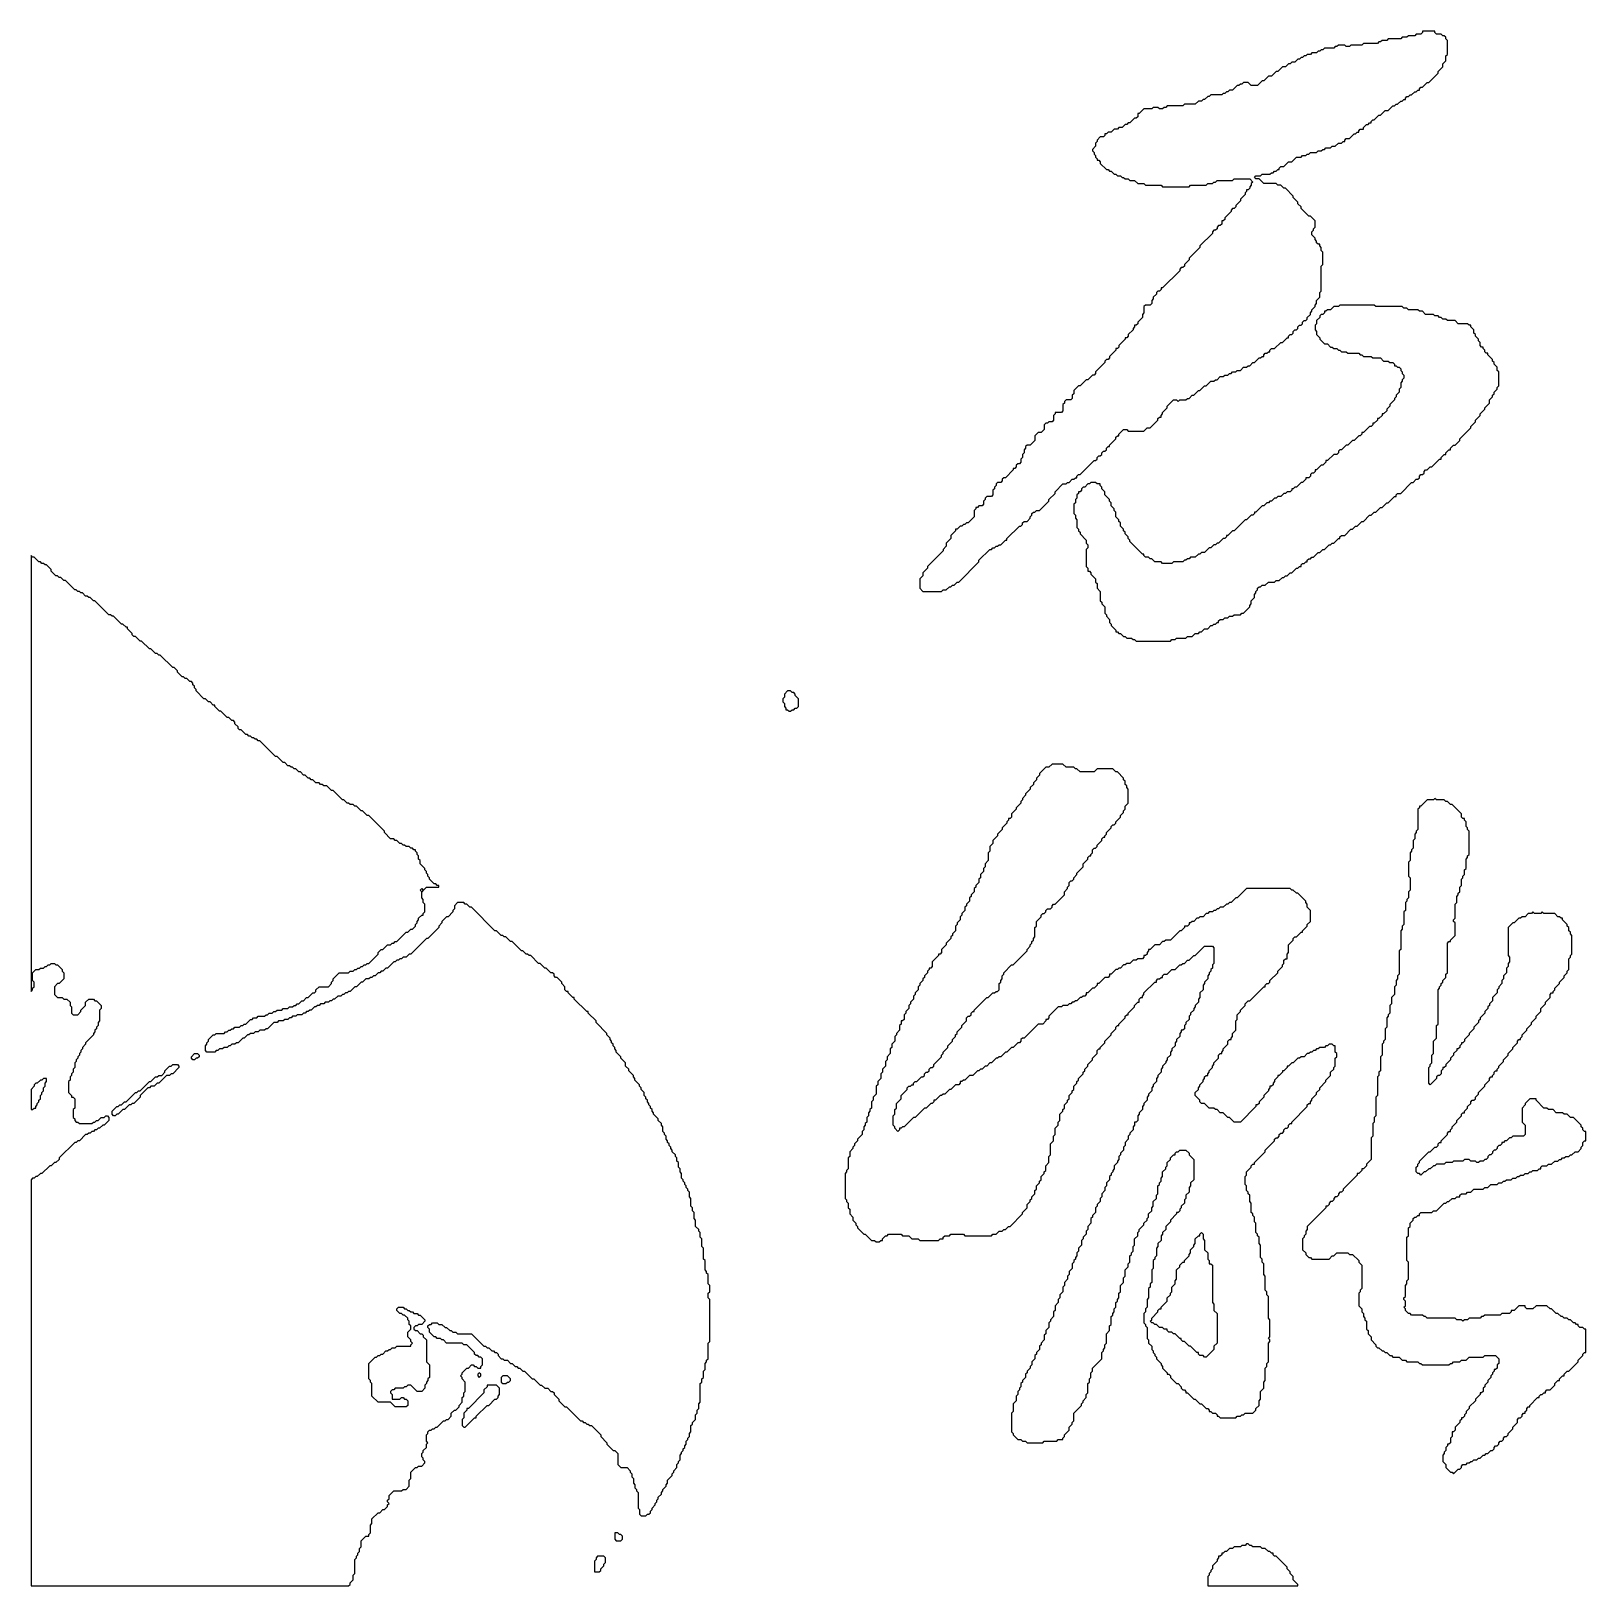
# Model space of a CAD drawing. Header units: millimetres. Extents: x 0 to 500, y 0 to 500.
import ezdxf

# ---------------------------------------------------------------- set-up
doc = ezdxf.new("R2010")
doc.units = ezdxf.units.MM

msp = doc.modelspace()

# ---------------------------------------------------------------- linework, layer by layer
for points in [[(447, 500), (447, 499.5), (446.5, 499), (445, 499), (444.5, 498.5), (442.5, 498.5), (442, 498), (440.5, 498), (440, 497.5), (436, 497.5), (435.5, 497), (434, 497), (433.5, 496.5), (433, 496.5), (432.5, 496), (428, 496), (427.5, 495.5), (424, 495.5), (423.5, 495), (422.5, 495), (422, 495.5), (420, 495.5), (419.5, 495), (419, 495), (418.5, 494.5), (415.5, 494.5), (415, 494), (414.5, 494), (414, 493.5), (413.5, 493.5), (413, 493), (411.5, 493), (411, 492.5), (410, 492.5), (409.5, 492), (409, 492), (408.5, 491.5), (408, 491.5), (407.5, 491), (407, 491), (406, 490), (405, 490), (404.5, 489.5), (404, 489.5), (403, 488.5), (402, 488.5), (400.5, 487), (400, 487), (398.5, 485.5), (397.5, 485.5), (396, 484), (395.5, 484), (394, 482.5), (392, 482.5), (391, 483.5), (389.5, 483.5), (389, 483), (388.5, 483), (388, 482.5), (387.5, 482.5), (386, 481), (385, 481), (384.5, 480.5), (384, 480.5), (383.5, 480), (383, 480), (382.5, 479.5), (379, 479.5), (378.5, 479), (378, 479), (377, 478), (376.5, 478), (376, 477.5), (375, 477.5), (374, 476.5), (370.5, 476.5), (370, 476), (365, 476), (364.5, 475.5), (364, 475.5), (363.5, 475), (362.5, 475), (362, 475.5), (360.5, 475.5), (360, 475), (357.5, 475), (356, 473.5), (355.5, 473.5), (355.5, 472.5), (355, 472), (354.5, 472), (353, 470.5), (352.5, 470.5), (352, 470), (351.5, 470), (350.5, 469), (349.5, 469), (349, 468.5), (348, 468.5), (347, 467.5), (346, 467.5), (345.5, 467), (345, 467), (345, 466.5), (344.5, 466), (343.5, 466), (342.5, 465), (342.5, 464.5), (342, 464), (342, 463), (341, 462), (341, 461.5), (341.5, 461), (341.5, 460.5), (342, 460), (342, 459.5), (342.5, 459), (342.5, 458.5), (343, 458.5), (343.5, 458), (343.5, 457.5), (345.5, 455.5), (346, 455.5), (346.5, 455), (347, 455), (348, 454), (348.5, 454), (349, 453.5), (350, 453.5), (350.5, 453), (351, 453), (351.5, 452.5), (352.5, 452.5), (353, 452), (354.5, 452), (355.5, 451), (357.5, 451), (358, 450.5), (363, 450.5), (363.5, 450), (372, 450), (372.5, 450.5), (377.5, 450.5), (378, 451), (379.5, 451), (380, 451.5), (380.5, 451.5), (381, 452), (386, 452), (386.5, 452.5), (391.5, 452.5), (392.5, 451.5), (392, 451), (392, 450.5), (391.5, 450), (391.5, 449.5), (391, 449), (390.5, 449), (390.5, 448.5), (390, 448), (390, 447.5), (388.5, 446), (388.5, 445.5), (387, 444), (387, 443.5), (386.5, 443), (386, 443), (385.5, 442.5), (385.5, 442), (383.5, 440), (383.5, 439.5), (383, 439), (382.5, 439), (382.5, 438), (382, 437.5), (381.5, 437.5), (381, 437), (381, 436.5), (380.5, 436), (380, 436), (379.5, 435.5), (379.5, 435), (375.5, 431), (375.5, 430.5), (372, 427), (372, 426.5), (370.5, 425), (370.5, 424.5), (370, 424), (369.5, 424), (369, 423.5), (369, 423), (363.5, 417.5), (363, 417.5), (363, 417), (362.5, 416.5), (362, 416.5), (361.5, 416), (361.5, 415.5), (360.5, 414.5), (360.5, 414), (360, 413.5), (360, 412.5), (359.5, 412), (358, 412), (357.5, 411.5), (357.5, 409.5), (357, 409), (357, 408), (355.5, 406.5), (355.5, 406), (355, 405.5), (354.5, 405.5), (354.5, 405), (354, 404.5), (354, 404), (352.5, 402.5), (352.5, 402), (352, 401.5), (351.5, 401.5), (351.5, 401), (349.5, 399), (349.5, 398.5), (349, 398), (348.5, 398), (348.5, 397.5), (346.5, 395.5), (346.5, 395), (346, 394.5), (345.5, 394.5), (345, 394), (345, 393.5), (342, 390.5), (342, 390), (341.5, 389.5), (341, 389.5), (339.5, 388), (339, 388), (337, 386), (336.5, 386), (335, 384.5), (335, 383.5), (334.5, 383), (334.5, 382), (334, 381.5), (332.5, 381.5), (332, 381), (332, 380.5), (331.5, 380), (331.5, 378), (331, 377.5), (329, 377.5), (329, 377), (328.5, 376.5), (328.5, 375), (328, 374.5), (327, 374.5), (326.5, 374), (326, 374), (325.5, 373.5), (325.5, 372), (324.5, 371), (323.5, 371), (322.5, 370), (322.5, 368.5), (321, 367), (320, 367), (319.5, 366.5), (319.5, 366), (319, 365.5), (319, 364.5), (318.5, 364), (318.5, 363), (318, 362.5), (318, 361.5), (317.5, 361), (317, 361), (316.5, 360.5), (316.5, 360), (316, 359.5), (315.5, 359.5), (315.5, 359), (313, 356.5), (312.5, 356.5), (312, 356), (312, 355.5), (311.5, 355), (310.5, 355), (310, 354.5), (310, 354), (309.5, 353.5), (309.5, 353), (309, 352.5), (309, 351), (308.5, 350.5), (307, 350.5), (306.5, 350), (306.5, 349.5), (306, 349), (306, 348), (305.5, 347.5), (304.5, 347.5), (304, 347), (303.5, 347), (303.5, 346.5), (303, 346), (303, 344), (301, 342), (300.5, 342), (300, 341.5), (299.5, 341.5), (299, 341), (298.5, 341), (297.5, 340), (297, 340), (297, 339.5), (295.5, 338), (295.5, 337), (294, 335.5), (294, 334.5), (293, 333.5), (293, 333), (288, 328), (288, 327.5), (286.5, 326), (286.5, 325), (285.5, 324), (285.5, 321), (286.5, 320), (292.5, 320), (293, 320.5), (294, 320.5), (295, 321.5), (295.5, 321.5), (296, 322), (296.5, 322), (297.5, 323), (298, 323), (304.5, 329.5), (304.5, 330), (308, 333.5), (308.5, 333.5), (309, 334), (309.5, 334), (310, 334.5), (310.5, 334.5), (311, 335), (311.5, 335), (313, 336.5), (313.5, 336.5), (313.5, 337), (317.5, 341), (318, 341), (318.5, 341.5), (318.5, 342), (319, 342.5), (320, 342.5), (321, 343.5), (321, 344), (321.5, 344.5), (321.5, 345), (322, 345.5), (322.5, 345.5), (323, 346), (324, 346), (327, 349), (327, 349.5), (329, 351.5), (329, 352), (331.5, 354.5), (332.5, 354.5), (333, 355), (333.5, 355), (334.5, 356), (335, 356), (335.5, 356.5), (336, 356.5), (336, 357), (336.5, 357.5), (337, 357.5), (341.5, 362), (342, 362), (342.5, 362.5), (342.5, 363), (343, 363.5), (343.5, 363.5), (344, 364), (344, 364.5), (344.5, 365), (345, 365), (345.5, 365.5), (345.5, 366), (346, 366.5), (346.5, 366.5), (346.5, 367), (348.5, 369), (348.5, 369.5), (349, 370), (349.5, 370), (349.5, 370.5), (351, 372), (352, 372), (352.5, 371.5), (357.5, 371.5), (358.5, 372.5), (359.5, 372.5), (362, 375), (362, 375.5), (362.5, 376), (363, 376), (363, 376.5), (363.5, 377), (363.5, 377.5), (365, 379), (365, 379.5), (367, 381.5), (368, 381.5), (368.5, 381), (369, 381.5), (371, 381.5), (371.5, 382), (372, 382), (373, 383), (373.5, 383), (375, 384.5), (375.5, 384.5), (377, 386), (377.5, 386), (379, 387.5), (380, 387.5), (380.5, 388), (381, 388), (382, 389), (383, 389), (383.5, 389.5), (384.5, 389.5), (385, 390), (385.5, 390), (386, 390.5), (387, 390.5), (387.5, 391), (388.5, 391), (389.5, 392), (390.5, 392), (391, 392.5), (391.5, 392.5), (392.5, 393.5), (393, 393.5), (394.5, 395), (395, 395), (395.5, 395.5), (396, 395.5), (396, 396), (396.5, 396.5), (397, 396.5), (397.5, 397), (398, 397), (398, 397.5), (398.5, 398), (399.5, 398), (401.5, 400), (402, 400), (403.5, 401.5), (404, 401.5), (404, 402), (404.5, 402.5), (405, 402.5), (405.5, 403), (405.5, 403.5), (406, 404), (406.5, 404), (407, 404.5), (407, 405), (407.5, 405.5), (408, 405.5), (408.5, 406), (408.5, 406.5), (409, 407), (409.5, 407), (410, 407.5), (410, 408), (411, 409), (411, 409.5), (411.5, 410), (411.5, 410.5), (412.5, 411.5), (412.5, 412), (413, 412.5), (413, 413.5), (414, 414.5), (414, 416), (414.5, 416.5), (414.5, 424.5), (415, 425), (415, 429), (414.5, 429.5), (414.5, 430.5), (414, 431), (414, 431.5), (413.5, 431.5), (413, 432), (413, 432.5), (412.5, 433), (412.5, 433.5), (411.5, 434.5), (411.5, 435.5), (412, 436), (412, 436.5), (412.5, 437), (412.5, 439), (411, 440.5), (410.5, 440.5), (408, 443), (408, 443.5), (407, 444.5), (407, 445), (405.5, 446.5), (405.5, 447), (403, 449.5), (402.5, 449.5), (401.5, 450.5), (400.5, 450.5), (400, 451), (396, 451), (394.5, 452.5), (393.5, 452.5), (393, 453), (393.5, 453.5), (395, 453.5), (395.5, 454), (398, 454), (398.5, 454.5), (399, 454.5), (399.5, 455), (400, 455), (400.5, 455.5), (401, 455.5), (401, 456), (401.5, 456.5), (402.5, 456.5), (404, 458), (405, 458), (406.5, 459.5), (408, 459.5), (408.5, 460), (409.5, 460), (410, 460.5), (410.5, 460.5), (411, 461), (413, 461), (413.5, 461.5), (414.5, 461.5), (415, 462), (415.5, 462), (416, 462.5), (417.5, 462.5), (418, 463), (419, 463), (420, 464), (421, 464), (421.5, 464.5), (422, 464.5), (422, 465), (422.5, 465.5), (423.5, 465.5), (425, 467), (425.5, 467), (426, 467.5), (426.5, 467.5), (426.5, 468), (427, 468.5), (428, 468.5), (428, 469), (429, 470), (429.5, 470), (430, 470.5), (430.5, 470.5), (430.5, 471), (431, 471.5), (431.5, 471.5), (433, 473), (433.5, 473), (435, 474.5), (436, 474.5), (437.5, 476), (438, 476), (438.5, 476.5), (439, 476.5), (440, 477.5), (440.5, 477.5), (441, 478), (441.5, 478), (441.5, 478.5), (442, 479), (442.5, 479), (443, 479.5), (443.5, 479.5), (444.5, 480.5), (445, 480.5), (445.5, 481), (446, 481), (446, 481.5), (446.5, 482), (447, 482), (448.5, 483.5), (449, 483.5), (452, 486.5), (452, 487), (453.5, 488.5), (453.5, 489.5), (454.5, 490.5), (454.5, 492), (455, 492.5), (455, 497), (454.5, 497.5), (454.5, 498), (454, 498.5), (453.5, 498.5), (453, 499), (451.5, 499), (451, 499.5), (451, 500)], [(420.5, 412), (420, 411.5), (418.5, 411.5), (417.5, 410.5), (416.5, 410.5), (416, 410), (415.5, 410), (415.5, 409.5), (415, 409), (414.5, 409), (414, 408.5), (414, 408), (413, 407), (413, 406), (412.5, 405.5), (412.5, 404), (413, 403.5), (413, 402.5), (414, 401.5), (414, 401), (415.5, 399.5), (416.5, 399.5), (417.5, 398.5), (418, 398.5), (418.5, 398), (419.5, 398), (420, 397.5), (420.5, 397.5), (421, 397), (422.5, 397), (423, 396.5), (426.5, 396.5), (427, 396), (427.5, 396), (428, 395.5), (430.5, 395.5), (431, 395), (433.5, 395), (434.5, 394), (436, 394), (436.5, 393.5), (437.5, 393.5), (438, 393), (438, 392.5), (438.5, 392.5), (439, 392), (439.5, 392), (440, 391.5), (440, 391), (440.5, 390.5), (440.5, 390), (441, 389.5), (441, 388.5), (440.5, 388), (440.5, 387.5), (440, 387), (440, 385.5), (439.5, 385), (439.5, 384), (438.5, 383), (438.5, 382.5), (438, 382), (438, 381.5), (436.5, 380), (436.5, 379.5), (435.5, 378.5), (435.5, 378), (434.5, 377), (434, 377), (434, 376.5), (433, 375.5), (432.5, 375.5), (432.5, 375), (431.5, 374), (431, 374), (431, 373.5), (430.5, 373), (430, 373), (428, 371), (427.5, 371), (427.5, 370.5), (427, 370), (426.5, 370), (425, 368.5), (424.5, 368.5), (423, 367), (422.5, 367), (421, 365.5), (420.5, 365.5), (420, 365), (420, 364.5), (419.5, 364), (418.5, 364), (416.5, 362), (416, 362), (416, 361.5), (415, 360.5), (414.5, 360.5), (413, 359), (412.5, 359), (412.5, 358.5), (412, 358), (411.5, 358), (411, 357.5), (411, 357), (410.5, 356.5), (409.5, 356.5), (409.5, 356), (408.5, 355), (408, 355), (406.5, 353.5), (406, 353.5), (405.5, 353), (405, 353), (405, 352.5), (404.5, 352), (403.5, 352), (403, 351.5), (402.5, 351.5), (401.5, 350.5), (400.5, 350.5), (400, 350), (399.5, 350), (398.5, 349), (398, 349), (397.5, 348.5), (397, 348.5), (396, 347.5), (395.5, 347.5), (393.5, 345.5), (393, 345.5), (393, 345), (392.5, 344.5), (392, 344.5), (390.5, 343), (390, 343), (386.5, 339.5), (386, 339.5), (384.5, 338), (384, 338), (384, 337.5), (383.5, 337), (383, 337), (381.5, 335.5), (381, 335.5), (380.5, 335), (380, 335), (379, 334), (378.5, 334), (377, 332.5), (376, 332.5), (375.5, 332), (375, 332), (374, 331), (372.5, 331), (372, 330.5), (371.5, 330.5), (371, 330), (370.5, 330), (370, 329.5), (367, 329.5), (366.5, 329), (363.5, 329), (363, 329.5), (361, 329.5), (360, 330.5), (359.5, 330.5), (359, 331), (358, 331), (357.5, 331.5), (357.5, 332), (357, 332), (353, 336), (353, 336.5), (352.5, 337), (352.5, 337.5), (351.5, 338.5), (351.5, 339), (351, 339.5), (351, 340), (350, 341), (350, 342), (349.5, 342.5), (349.5, 343), (348.5, 344), (348.5, 345.5), (348, 346), (348, 346.5), (347, 347.5), (347, 348.5), (346.5, 349), (346.5, 349.5), (345, 351), (345, 352), (344, 353), (344, 353.5), (343.5, 354), (343.5, 354.5), (342.5, 354.5), (342, 355), (340.5, 355), (340, 354.5), (339.5, 354.5), (338.5, 353.5), (338, 353.5), (337.5, 353), (337.5, 352.5), (337, 352), (336.5, 352), (336.5, 351.5), (336, 351), (336, 350), (335.5, 349.5), (335.5, 348.5), (335, 348), (335, 345), (335.5, 344.5), (335.5, 343.5), (336, 343), (336, 340.5), (336.5, 340), (336.5, 339.5), (337, 339), (337, 338.5), (339, 336.5), (339, 335.5), (339.5, 335), (339.5, 334), (339, 333.5), (339, 328), (339.5, 327.5), (339.5, 326.5), (340, 326.5), (340.5, 326), (340.5, 325.5), (342, 324), (342, 323), (342.5, 322.5), (342.5, 321), (343.5, 320), (343.5, 317), (344, 316.5), (344, 316), (345, 315), (345, 313), (345.5, 312.5), (345.5, 312), (346.5, 311), (346.5, 310), (347, 309.5), (347, 309), (348.5, 307.5), (348.5, 307), (349, 307), (349.5, 306.5), (350, 306.5), (351, 305.5), (351.5, 305.5), (352, 305), (353.5, 305), (354, 304.5), (354.5, 304.5), (355, 304), (366, 304), (366.5, 304.5), (367.5, 304.5), (368, 305), (371, 305), (371.5, 305.5), (373, 305.5), (374, 306.5), (375, 306.5), (375.5, 307), (376, 307), (377, 308), (378, 308), (379, 309), (379.5, 309), (380, 309.5), (380.5, 309.5), (381, 310), (381.5, 310), (381.5, 310.5), (382, 311), (383, 311), (383.5, 311.5), (384.5, 311.5), (385, 312), (386, 312), (386.5, 312.5), (388.5, 312.5), (389, 313), (389.5, 313), (391.5, 315), (391.5, 315.5), (392, 316), (392, 317), (393, 318), (393, 319), (393.5, 319.5), (393.5, 320), (394, 320.5), (394, 321), (394.5, 321.5), (395, 321.5), (395.5, 322), (396.5, 322), (397.5, 323), (399.5, 323), (400, 323.5), (401, 323.5), (402, 324.5), (402.5, 324.5), (403, 325), (403.5, 325), (404.5, 326), (405, 326), (406.5, 327.5), (407, 327.5), (407.5, 328), (408, 328), (408, 328.5), (408.5, 329), (409, 329), (409.5, 329.5), (410, 329.5), (410, 330), (410.5, 330.5), (411, 330.5), (411.5, 331), (412, 331), (413.5, 332.5), (414, 332.5), (415, 333.5), (415.5, 333.5), (417, 335), (417.5, 335), (418, 335.5), (418.5, 335.5), (420, 337), (420.5, 337), (420.5, 337.5), (421, 338), (422, 338), (424, 340), (424.5, 340), (425.5, 341), (426, 341), (427.5, 342.5), (428, 342.5), (430, 344.5), (430.5, 344.5), (431.5, 345.5), (432, 345.5), (433.5, 347), (434, 347), (435.5, 348.5), (436, 348.5), (438, 350.5), (438.5, 350.5), (438.5, 351), (439, 351.5), (440, 351.5), (443.5, 355), (444, 355), (445, 356), (445.5, 356), (446, 356.5), (446, 357), (446.5, 357.5), (447, 357.5), (447.5, 358), (447.5, 358.5), (448, 359), (448.5, 359), (449.5, 360), (450, 360), (452.5, 362.5), (453, 362.5), (453, 363), (454, 364), (454.5, 364), (454.5, 364.5), (455.5, 365.5), (456, 365.5), (456, 366), (457, 367), (457.5, 367), (459, 368.5), (459, 369), (462.5, 372.5), (462.5, 373), (464, 374.5), (464, 375), (465.5, 376.5), (465.5, 377), (467, 378.5), (467, 379), (468.5, 380.5), (468.5, 381.5), (469.5, 382.5), (469.5, 383), (470, 383.5), (470, 384), (471, 385), (471, 385.5), (471.5, 386), (471.5, 390.5), (471, 391), (471, 392), (470, 393), (470, 393.5), (469.5, 394), (469.5, 394.5), (468, 396), (468, 396.5), (467.5, 396.5), (467, 397), (467, 397.5), (466.5, 398), (466.5, 398.5), (466, 398.5), (465.5, 399), (465.5, 400), (465, 400.5), (465, 401), (464, 402), (464, 402.5), (463.5, 403), (463.5, 404), (462.5, 405), (462.5, 405.5), (462, 405.5), (461.5, 406), (458.5, 406), (457.5, 407), (455, 407), (454.5, 407.5), (453.5, 407.5), (453, 408), (452.5, 408), (452, 408.5), (451, 408.5), (450.5, 409), (448, 409), (447, 410), (446, 410), (445.5, 410.5), (442.5, 410.5), (442, 411), (441, 411), (440.5, 411.5), (432, 411.5), (431.5, 412)], [(0, 331.5), (0, 191.5), (0.5, 192), (0.5, 192.5), (1, 193), (1, 194.5), (0.5, 195), (0.5, 197.5), (1.5, 198.5), (2.5, 198.5), (3, 199), (4, 199), (4.5, 199.5), (5, 199.5), (5.5, 200), (6, 200), (6.5, 200.5), (7.5, 200.5), (8, 200), (8.5, 200), (10, 198.5), (10, 198), (10.5, 197.5), (10.5, 195.5), (9, 194), (8.5, 194), (7.5, 193), (7.5, 190.5), (8.5, 189.5), (10, 189.5), (10.5, 189), (11.5, 189), (12.5, 188), (12.5, 187), (13, 186.5), (13, 184.5), (13.5, 184), (15, 184), (16, 185), (16, 185.5), (17.5, 187), (17.5, 188), (18.5, 189), (20, 189), (20.5, 188.5), (21, 188.5), (22.5, 187), (22.5, 186), (22, 185.5), (22, 182), (21.5, 181.5), (21.5, 180.5), (21, 180), (21, 179.5), (20.5, 179), (20.5, 178.5), (20, 178), (20, 177.5), (17.5, 175), (17.5, 174.5), (16.5, 173.5), (16.5, 173), (16, 172.5), (16, 172), (15.5, 171.5), (15.5, 171), (15, 170.5), (15, 170), (14.5, 169.5), (14.5, 169), (14, 168.5), (14, 167), (13.5, 166.5), (13.5, 165.5), (13, 165), (13, 164.5), (12.5, 164), (12.5, 163), (12, 162.5), (12, 159), (13, 158), (13, 157.5), (13.5, 157.5), (14, 157), (14, 154), (13.5, 153.5), (13.5, 151), (14, 150.5), (14, 150), (14.5, 149.5), (15, 149.5), (15.5, 149), (19.5, 149), (20, 149.5), (20.5, 149.5), (21, 150), (21.5, 150), (22.5, 151), (23.5, 151), (24, 151.5), (24.5, 151.5), (25, 151), (25, 150), (23.5, 148.5), (23, 148.5), (22, 147.5), (21.5, 147.5), (21, 147), (20.5, 147), (20, 146.5), (19.5, 146.5), (19, 146), (18.5, 146), (18, 145.5), (17.5, 145.5), (15.5, 143.5), (15, 143.5), (14.5, 143), (14, 143), (9, 138), (9, 137.5), (8, 136.5), (7.5, 136.5), (6.5, 135.5), (6, 135.5), (3.5, 133), (3, 133), (2, 132), (1.5, 132), (1, 131.5), (0.5, 131.5), (0, 131), (0, 0.5), (102, 0.5), (102.5, 1), (102.5, 1.5), (103.5, 2.5), (103.5, 4), (104, 4.5), (104, 9), (104.5, 9.5), (104.5, 10), (105, 10.5), (105, 11), (105.5, 11.5), (105.5, 12.5), (106, 13), (106, 15), (107.5, 16.5), (108.5, 16.5), (108.5, 17), (109, 17.5), (109, 20), (109.5, 20.5), (109.5, 22), (111.5, 24), (112, 24), (113, 25), (113.5, 25), (114.5, 26), (114.5, 26.5), (115, 27), (114.5, 27.5), (114.5, 28), (115, 28.5), (115, 29.5), (116.5, 31), (119, 31), (119.5, 31.5), (120.5, 31.5), (121.5, 32.5), (121.5, 34.5), (122, 35), (122, 37), (123.5, 38.5), (124, 38.5), (124.5, 39), (125.5, 39), (126.5, 40), (126.5, 40.5), (126, 41), (126, 41.5), (125.5, 42), (125.5, 43), (126, 43.5), (126, 44), (127, 45), (127, 46), (127.5, 46.5), (127, 47), (127, 49), (127.5, 49.5), (127.5, 50), (128, 50.5), (128.5, 50.5), (129, 51), (129.5, 51), (130, 51.5), (130.5, 51.5), (132.5, 53.5), (133, 53.5), (133.5, 54), (134, 54), (135, 55), (135, 56), (136, 57), (136.5, 57), (137.5, 58), (137.5, 58.5), (138.5, 59.5), (138.5, 61), (139, 61.5), (139, 62.5), (139.5, 63), (139.5, 66), (138.5, 67), (138.5, 67.5), (138, 68), (138.5, 68.5), (138.5, 69), (140, 70.5), (140.5, 70.5), (141.5, 71.5), (142, 71.5), (142.5, 71), (143, 71), (143.5, 70.5), (144.5, 70.5), (144.5, 71), (145, 71.5), (145, 73.5), (144.5, 74), (144, 74), (143.5, 74.5), (143, 74.5), (142.5, 75), (142.5, 75.5), (140, 78), (139, 78), (138.5, 78.5), (133.5, 78.5), (132.5, 79.5), (132, 79.5), (131.5, 80), (130.5, 80), (130, 80.5), (129.5, 80.5), (128, 82), (128, 83), (127.5, 83.5), (127.5, 84), (128, 84.5), (128.5, 84.5), (129, 85), (130.5, 85), (131, 84.5), (132, 84.5), (133, 83.5), (133.5, 83.5), (134.5, 82.5), (135, 82.5), (135.5, 82), (136.5, 82), (137, 81.5), (141.5, 81.5), (145.5, 77.5), (146, 77.5), (146.5, 77), (147, 77), (148, 76), (148.5, 76), (149, 75.5), (149.5, 75.5), (150, 75), (150, 74.5), (151, 73.5), (151.5, 73.5), (152, 73), (153, 73), (154, 72), (154.5, 72), (155.5, 71), (156, 71), (156.5, 70.5), (157, 70.5), (158, 69.5), (158.5, 69.5), (161, 67), (161.5, 67), (163.5, 65), (164, 65), (165, 64), (166, 64), (167, 63), (167.5, 63), (168, 62.5), (168, 62), (169.5, 60.5), (169.5, 60), (171.5, 58), (172, 58), (176.5, 53.5), (177, 53.5), (177.5, 53), (178, 53), (178.5, 52.5), (179, 52.5), (179.5, 52), (180, 52), (183, 49), (183, 48.5), (185, 46.5), (185, 46), (187, 44), (187.5, 44), (188.5, 43), (188.5, 39.5), (189.5, 38.5), (191.5, 38.5), (192.5, 37.5), (192.5, 37), (193, 36.5), (193, 35.5), (193.5, 35), (193.5, 33.5), (194, 33), (194, 32), (194.5, 31.5), (194.5, 31), (195, 30.5), (195, 25.5), (195.5, 25), (195.5, 23.5), (196, 23), (197.5, 23), (198, 23.5), (198.5, 23.5), (199, 24), (199, 24.5), (199.5, 25), (199.5, 25.5), (200.5, 26.5), (200.5, 27), (201, 27.5), (201, 28), (201.5, 28.5), (201.5, 29), (202.5, 30), (202.5, 30.5), (203, 31), (203, 31.5), (204, 32.5), (204, 33), (204.5, 33.5), (204.5, 34.5), (206, 36), (206, 36.5), (206.5, 37), (206.5, 37.5), (207.5, 38.5), (207.5, 39.5), (208, 40), (208, 40.5), (208.5, 41), (208.5, 42.5), (209, 43), (209, 43.5), (209.5, 44), (209.5, 44.5), (210, 45), (210, 45.5), (210.5, 46), (210.5, 47), (211, 47.5), (211, 48), (211.5, 48.5), (211.5, 49.5), (212, 50), (212, 52), (212.5, 52.5), (212.5, 53), (213.5, 54), (213.5, 55.5), (214, 56), (214, 57), (214.5, 57.5), (214.5, 59), (215, 59.5), (215, 65.5), (215.5, 66), (215.5, 67), (216, 67.5), (216, 69.5), (216.5, 70), (216.5, 72), (217, 72.5), (217, 73), (217.5, 73.5), (217.5, 78.5), (218, 79), (218, 92.5), (217.5, 93), (217.5, 94.5), (218, 95), (218, 97), (217.5, 97.5), (217.5, 100.5), (217, 101), (217, 101.5), (216.5, 102), (216.5, 105), (216, 105.5), (216, 109), (215.5, 109.5), (215.5, 112), (215, 112.5), (215, 114), (214.5, 114.5), (214.5, 115), (213.5, 116), (213.5, 118), (213, 118.5), (213, 120.5), (212.5, 121), (212.5, 122), (212, 122.5), (212, 125), (211.5, 125.5), (211.5, 127), (211, 127.5), (211, 128), (210.5, 128.5), (210.5, 129), (210, 129.5), (210, 130), (209.5, 130.5), (209.5, 131), (209, 131.5), (209, 133), (208.5, 133.5), (208.5, 134.5), (208, 135), (208, 136.5), (207.5, 137), (207.5, 138), (207, 138.5), (207, 139), (206, 140), (206, 140.5), (205.5, 141), (205.5, 141.5), (205, 142), (205, 142.5), (204.5, 143), (204.5, 143.5), (204, 144), (204, 145), (203.5, 145.5), (203.5, 146), (203, 146.5), (203, 148), (202.5, 148.5), (202.5, 149), (201.5, 150), (201.5, 150.5), (200, 152), (200, 152.5), (199.5, 153), (199.5, 153.5), (199, 154), (199, 154.5), (198.5, 155), (198.5, 155.5), (198, 156), (198, 156.5), (197.5, 157), (197.5, 157.5), (197, 158), (197, 159), (196, 160), (196, 160.5), (195.5, 161), (195.5, 161.5), (194, 163), (194, 163.5), (193.5, 164), (193.5, 164.5), (192, 166), (192, 166.5), (191, 167.5), (191, 168.5), (189.5, 170), (189.5, 170.5), (188, 172), (188, 172.5), (187.5, 173), (187.5, 173.5), (187, 174), (187, 174.5), (186.5, 175), (186.5, 175.5), (186, 176), (186, 176.5), (185, 177.5), (185, 178), (181.5, 181.5), (181.5, 182), (179, 184.5), (179, 185), (178.5, 185), (174.5, 189), (174.5, 189.5), (174, 189.5), (172.5, 191), (172.5, 191.5), (172, 191.5), (171.5, 192), (171.5, 193), (170.5, 194), (170.5, 194.5), (169, 196), (168.5, 196), (168, 196.5), (168, 197), (167.5, 197.5), (167, 197.5), (165.5, 199), (165, 199), (163.5, 200.5), (163, 200.5), (160.5, 203), (160, 203), (159.5, 203.5), (159, 203.5), (158, 204.5), (157.5, 204.5), (154.5, 207.5), (154, 207.5), (152.5, 209), (152, 209), (151.5, 209.5), (151, 209.5), (149.5, 211), (149, 211), (141.5, 218.5), (141, 218.5), (140, 219.5), (139.5, 219.5), (139, 220), (137, 220), (136, 219), (136, 218), (135.5, 217.5), (135.5, 217), (134, 215.5), (133.5, 215.5), (132, 214), (132, 213.5), (131, 212.5), (131, 212), (127.5, 208.5), (127, 208.5), (122, 203.5), (121.5, 203.5), (120.5, 202.5), (119.5, 202.5), (119, 202), (118.5, 202), (118, 201.5), (117.5, 201.5), (117, 201), (116.5, 201), (114.5, 199), (114, 199), (113, 198), (112.5, 198), (112, 197.5), (111.5, 197.5), (110.5, 196.5), (110, 196.5), (109.5, 196), (109, 196), (108.5, 195.5), (107.5, 195.5), (106.5, 194.5), (106, 194.5), (104.5, 193), (104, 193), (102.5, 191.5), (102, 191.5), (101.5, 191), (101, 191), (100.5, 190.5), (100, 190.5), (99.5, 190), (98.5, 190), (97.5, 189), (97, 189), (96.5, 188.5), (96, 188.5), (95.5, 188), (94.5, 188), (94, 187.5), (93, 187.5), (92.5, 187), (92, 187), (91.5, 186.5), (91, 186.5), (90, 185.5), (89.5, 185.5), (89, 185), (88.5, 185), (88, 184.5), (87.5, 184.5), (87, 184), (85.5, 184), (85, 183.5), (84, 183.5), (83.5, 183), (83, 183), (82.5, 182.5), (81.5, 182.5), (81, 182), (79.5, 182), (79, 181.5), (78, 181.5), (76, 179.5), (75.5, 179.5), (75, 179), (73.5, 179), (73, 178.5), (72, 178.5), (71.5, 178), (70.5, 178), (70, 177.5), (69.5, 177.5), (68.5, 176.5), (68, 176.5), (66.5, 175), (66, 175), (65.5, 174.5), (64.5, 174.5), (64, 174), (63.5, 174), (63, 173.5), (62, 173.5), (61.5, 173), (60.5, 173), (60, 172.5), (59.5, 172.5), (59, 172), (56.5, 172), (56, 172.5), (56, 174), (56.5, 174.5), (56.5, 175), (57, 175.5), (57, 176), (58.5, 177.5), (59, 177.5), (59.5, 178), (62, 178), (62.5, 178.5), (63, 178.5), (63.5, 179), (64, 179), (64.5, 179.5), (65, 179.5), (65.5, 180), (67, 180), (67.5, 180.5), (68, 180.5), (68.5, 181), (69, 181), (70.5, 182.5), (71, 182.5), (71.5, 183), (72.5, 183), (73, 183.5), (75, 183.5), (75.5, 184), (76, 184), (76.5, 184.5), (77.5, 184.5), (78, 185), (78.5, 185), (79, 185.5), (80.5, 185.5), (81, 186), (82.5, 186), (83, 186.5), (84, 186.5), (84.5, 187), (85, 187), (85.5, 187.5), (86, 187.5), (87, 188.5), (87.5, 188.5), (88.5, 189.5), (89, 189.5), (90.5, 191), (91, 191), (91.5, 191.5), (91.5, 192), (92.5, 193), (95.5, 193), (96.5, 194), (96.5, 194.5), (97, 195), (97, 195.5), (99, 197.5), (102, 197.5), (102.5, 198), (103.5, 198), (104, 198.5), (104.5, 198.5), (105, 199), (105.5, 199), (106, 199.5), (106.5, 199.5), (107, 200), (107.5, 200), (108, 200.5), (108.5, 200.5), (111.5, 203.5), (111.5, 204), (112.5, 205), (113, 205), (114.5, 206.5), (115.5, 206.5), (116, 207), (116.5, 207), (117, 207.5), (117.5, 207.5), (120.5, 210.5), (121, 210.5), (122, 211.5), (122.5, 211.5), (123.5, 212.5), (123.5, 213), (124, 213.5), (124, 214), (124.5, 214.5), (124.5, 215), (125.5, 216), (126, 216), (126, 216.5), (126.5, 217), (126.5, 219.5), (126, 220), (126, 221), (125.5, 221.5), (125.5, 223.5), (127, 225), (131, 225), (131, 225.5), (130.5, 225.5), (130, 226), (129.5, 226), (128, 227.5), (128, 228), (127.5, 228.5), (127.5, 229), (127, 229.5), (127, 230), (126.5, 230.5), (126.5, 231), (125, 232.5), (125, 233.5), (124.5, 234), (124.5, 235), (124, 235.5), (124, 236), (123.5, 236.5), (123.5, 237), (123, 237), (122.5, 237.5), (122, 237.5), (121.5, 238), (120.5, 238), (120, 238.5), (119.5, 238.5), (119, 239), (118.5, 239), (117.5, 240), (117, 240), (116.5, 240.5), (115.5, 240.5), (113.5, 242.5), (113.5, 243), (108.5, 248), (108, 248), (106.5, 249.5), (106, 249.5), (104.5, 251), (104, 251), (103.5, 251.5), (102.5, 251.5), (102, 252), (101.5, 252), (100.5, 253), (100, 253), (97, 256), (96.5, 256), (95, 257.5), (94, 257.5), (93.5, 258), (93, 258), (92.5, 258.5), (91.5, 258.5), (90.5, 259.5), (90, 259.5), (89.5, 260), (89, 260), (88, 261), (87.5, 261), (86.5, 262), (86, 262), (85, 263), (84.5, 263), (84, 263.5), (83.5, 263.5), (83, 264), (82.5, 264), (81.5, 265), (81, 265), (79, 267), (78.5, 267), (73.5, 272), (73, 272), (72.5, 272.5), (72, 272.5), (71.5, 273), (71, 273), (70.5, 273.5), (70, 273.5), (69.5, 274), (69, 274), (67.5, 275.5), (67, 275.5), (66.5, 276), (66.5, 276.5), (65.5, 277.5), (65.5, 278), (65, 278.5), (64.5, 278.5), (63.5, 279.5), (63, 279.5), (61, 281.5), (60.5, 281.5), (59, 283), (59, 283.5), (58.5, 283.5), (57.5, 284.5), (57, 284.5), (56, 285.5), (55.5, 285.5), (53, 288), (53, 288.5), (52.5, 289), (52.5, 289.5), (52, 290), (52, 290.5), (51.5, 291), (51, 291), (50, 292), (49.5, 292), (49, 292.5), (48.5, 292.5), (47, 294), (47, 294.5), (46, 295.5), (45.5, 295.5), (41.5, 299.5), (41, 299.5), (40.5, 300), (40, 300), (38.5, 301.5), (38, 301.5), (35.5, 304), (35, 304), (33.5, 305.5), (33, 305.5), (32.5, 306), (32.5, 306.5), (31, 308), (31, 308.5), (30.5, 308.5), (29.5, 309.5), (29, 309.5), (26.5, 312), (26, 312), (25.5, 312.5), (25, 312.5), (20.5, 317), (20, 317), (19, 318), (18.5, 318), (18, 318.5), (17.5, 318.5), (16.5, 319.5), (16, 319.5), (15.5, 320), (15, 320), (14.5, 320.5), (14, 320.5), (11, 323.5), (10.5, 323.5), (9.5, 324.5), (9, 324.5), (8.5, 325), (8, 325), (6.5, 326.5), (6.5, 327), (5, 328.5), (4.5, 328.5), (4, 329), (3.5, 329), (3, 329.5), (2.5, 329.5), (1, 331), (0.5, 331)], [(243, 288), (242, 287), (242, 286), (241.5, 285.5), (241.5, 284.5), (242, 284), (242, 283), (242.5, 282.5), (242.5, 282), (243, 282), (243.5, 281.5), (244, 281.5), (244.5, 282), (245, 282), (245.5, 282.5), (246, 282.5), (246.5, 283), (246.5, 285.5), (245.5, 286.5), (245.5, 287), (245, 287.5), (244.5, 287.5), (244, 288)], [(328, 264.5), (327, 263.5), (326, 263.5), (324, 261.5), (324, 261), (323, 260), (323, 259.5), (322, 258.5), (322, 258), (321, 257), (321, 256.5), (319.5, 255), (319.5, 254.5), (318.5, 253.5), (318.5, 253), (318, 252.5), (318, 252), (316.5, 250.5), (316.5, 250), (315, 248.5), (315, 247.5), (314.5, 247), (314, 247), (314, 246.5), (313.5, 246), (313.5, 245.5), (312, 244), (312, 243.5), (310.5, 242), (310.5, 241.5), (309, 240), (309, 239), (308, 238), (308, 236.5), (307.5, 236), (307.5, 233.5), (306.5, 232.5), (306.5, 231.5), (306, 231), (306, 230), (305, 229), (305, 228), (304.5, 227.5), (304.5, 226.5), (303.5, 225.5), (303.5, 225), (303, 224.5), (303, 223.5), (302, 222.5), (302, 222), (301.5, 221.5), (301.5, 220.5), (300.5, 219.5), (300.5, 219), (300, 218.5), (300, 217.5), (299, 216.5), (299, 216), (298.5, 215.5), (298.5, 214.5), (297.5, 213.5), (297.5, 213), (297, 212.5), (297, 211), (296, 210), (296, 209.5), (295.5, 209), (295.5, 208.5), (294, 207), (294, 206.5), (292.5, 205), (292.5, 204), (292, 203.5), (291.5, 203.5), (291.5, 203), (289.5, 201), (289.5, 199.5), (289, 199), (288.5, 199), (288.5, 198.5), (288, 198), (288, 197.5), (287, 196.5), (287, 196), (286.5, 195.5), (286.5, 195), (285.5, 194), (285.5, 193.5), (285, 193), (285, 192), (284, 191), (284, 190.5), (283.5, 190), (283.5, 189), (282.5, 188), (282.5, 187.5), (282, 187), (282, 186), (281, 185), (281, 184.5), (280.5, 184), (280.5, 182.5), (280, 182), (279.5, 182), (279.5, 181), (279, 180.5), (279, 179), (278, 178), (278, 177.5), (277.5, 177), (277.5, 175.5), (276.5, 174.5), (276.5, 173.5), (276, 173), (276, 171.5), (275, 170.5), (275, 169.5), (274.5, 169), (274.5, 167.5), (273.5, 166.5), (273.5, 165.5), (273, 165), (273, 163.5), (272, 162.5), (272, 161.5), (271.5, 161), (271.5, 158.5), (270.5, 157.5), (270.5, 156.5), (270, 156), (270, 154), (269.5, 153.5), (269.5, 153), (269, 152.5), (269, 151.5), (268.5, 151), (268.5, 149.5), (268, 149), (268, 148.5), (267.5, 148), (267.5, 147), (267, 146.5), (267, 145.5), (265.5, 144), (265.5, 143.5), (264.5, 142.5), (264.5, 142), (264, 141.5), (264, 141), (263, 140), (263, 138.5), (262.5, 138), (262.5, 134.5), (262, 134), (262, 133.5), (261.5, 133), (261.5, 125), (262, 124.5), (262, 124), (262.5, 123.5), (262.5, 122), (263, 121.5), (263, 120), (264, 119), (264, 118), (265, 117), (265, 116.5), (265.5, 116), (265.5, 115.5), (267.5, 113.5), (268, 113.5), (270, 111.5), (271, 111.5), (271.5, 111), (272.5, 111), (273, 111.5), (273.5, 111.5), (273.5, 112), (274.5, 113), (275, 113), (275.5, 113.5), (279.5, 113.5), (280, 113), (282, 113), (283, 112), (285, 112), (285.5, 111.5), (291.5, 111.5), (292, 112), (293, 112), (293, 112.5), (293.5, 113), (295, 113), (295.5, 113.5), (299.5, 113.5), (300, 113), (308.5, 113), (309, 113.5), (310, 113.5), (311, 114.5), (312, 114.5), (312.5, 115), (313, 115), (314, 116), (314.5, 116), (318.5, 120), (318.5, 120.5), (320, 122), (320, 123), (321, 124), (321, 124.5), (321.5, 125), (321.5, 125.5), (322.5, 126.5), (322.5, 127.5), (323, 128), (323, 129), (324, 130), (324, 130.5), (324.5, 131), (324.5, 132), (325.5, 133), (325.5, 133.5), (326, 134), (326, 135.5), (327, 136.5), (327, 138.5), (327.5, 139), (327.5, 142.5), (328.5, 143.5), (328.5, 145), (329, 145.5), (329, 147.5), (330, 148.5), (330, 149.5), (330.5, 150), (330.5, 152), (331.5, 153), (331.5, 153.5), (332, 154), (332, 155), (333, 156), (333, 156.5), (333.5, 157), (333.5, 158), (334.5, 159), (334.5, 159.5), (335, 160), (335, 161), (336, 162), (336, 162.5), (336.5, 163), (336.5, 163.5), (338, 165), (338, 165.5), (338.5, 166), (338.5, 166.5), (339.5, 167.5), (339.5, 168), (341, 169.5), (341, 170), (342.5, 171.5), (342.5, 172.5), (343, 173), (343.5, 173), (343.5, 173.5), (345, 175), (345, 175.5), (347, 177.5), (347, 178), (348.5, 179.5), (348.5, 180), (349, 180.5), (349.5, 180.5), (349.5, 181), (351.5, 183), (351.5, 183.5), (352, 184), (352.5, 184), (352.5, 184.5), (354.5, 186.5), (354.5, 187), (355.5, 188), (356, 188), (356, 189), (356.5, 189.5), (357, 189.5), (357, 190), (357.5, 190.5), (357.5, 191), (361, 194.5), (361.5, 194.5), (361.5, 195), (362, 195.5), (362.5, 195.5), (363, 196), (363.5, 196), (363.5, 196.5), (364, 197), (365, 197), (366.5, 198.5), (367.5, 198.5), (369, 200), (369.5, 200), (370, 200.5), (370.5, 200.5), (371.5, 201.5), (372, 201.5), (373.5, 203), (374, 203), (377, 206), (379.5, 206), (380, 205.5), (380, 200.5), (379.5, 200), (379.5, 199), (379, 198.5), (379, 198), (378.5, 197.5), (378.5, 197), (378, 196.5), (378, 195.5), (377, 194.5), (377, 194), (376.5, 193.5), (376.5, 192), (375.5, 191), (375.5, 189.5), (375, 189), (375, 188), (374, 187), (374, 186.5), (373.5, 186), (373.5, 185.5), (372.5, 184.5), (372.5, 184), (372, 183.5), (372, 182.5), (371, 181.5), (371, 181), (370.5, 180.5), (370.5, 179.5), (370, 179), (369.5, 179), (369.5, 178.5), (369, 178), (369, 177), (368, 176), (368, 175.5), (367.5, 175), (367.5, 174), (366.5, 173), (366.5, 172.5), (366, 172), (366, 171), (365, 170), (365, 169.5), (364.5, 169), (364.5, 168.5), (363.5, 167.5), (363.5, 167), (363, 166.5), (363, 165.5), (362, 164.5), (362, 164), (361.5, 163.5), (361.5, 162.5), (360.5, 161.5), (360.5, 161), (360, 160.5), (360, 159.5), (359, 158.5), (359, 158), (358.5, 157.5), (358.5, 156.5), (357.5, 155.5), (357.5, 155), (357, 154.5), (357, 153.5), (356, 152.5), (356, 152), (355.5, 151.5), (355.5, 150), (355, 149.5), (354.5, 149.5), (354.5, 148.5), (354, 148), (354, 147), (353, 146), (353, 145.5), (352.5, 145), (352.5, 144), (351.5, 143), (351.5, 142), (351, 141.5), (351, 140.5), (350, 139.5), (350, 139), (349.5, 138.5), (349.5, 137.5), (349, 137), (349, 136.5), (348, 135.5), (348, 134.5), (347.5, 134), (347.5, 133.5), (347, 133), (347, 132.5), (346.5, 132), (346.5, 131), (345.5, 130), (345.5, 129), (345, 128.5), (345, 127.5), (344, 126.5), (344, 125.5), (343.5, 125), (343.5, 124), (342.5, 123), (342.5, 122.5), (342, 122), (342, 120.5), (341, 119.5), (341, 119), (340.5, 118.5), (340.5, 117), (339.5, 116), (339.5, 115), (339, 114.5), (339, 113.5), (338, 112.5), (338, 112), (337.5, 111.5), (337.5, 110), (336.5, 109), (336.5, 108), (336, 107.5), (336, 106.5), (335.5, 106), (335.5, 105.5), (335, 105), (335, 104.5), (334.5, 104), (334.5, 102.5), (333.5, 101.5), (333.5, 100.5), (333, 100), (333, 99), (332, 98), (332, 97), (331.5, 96.5), (331.5, 95), (330.5, 94), (330.5, 93), (330, 92.5), (330, 91.5), (329, 90.5), (329, 89), (328.5, 88.5), (328.5, 87), (327.5, 86), (327.5, 85.5), (327, 85), (327, 83.5), (326, 82.5), (326, 81.5), (325.5, 81), (325.5, 79.5), (324.5, 78.5), (324.5, 78), (324, 77.5), (324, 76.5), (323, 75.5), (323, 75), (322.5, 74.5), (322.5, 73.5), (321.5, 72.5), (321.5, 71.5), (321, 71), (321, 70.5), (320, 69.5), (320, 69), (319.5, 68.5), (319.5, 67.5), (318.5, 66.5), (318.5, 66), (318, 65.5), (318, 64.5), (317.5, 64), (317.5, 63.5), (317, 63), (317, 62), (316.5, 61.5), (316.5, 60), (315.5, 59), (315.5, 56.5), (315, 56), (315, 50), (315.5, 49.5), (315.5, 49), (317, 47.5), (318, 47.5), (318.5, 47), (319.5, 47), (320, 46.5), (325, 46.5), (325.5, 47), (329.5, 47), (330, 47.5), (331.5, 47.5), (331.5, 48), (332, 48.5), (332, 49), (333.5, 50.5), (333.5, 51.5), (334.5, 52.5), (334.5, 53), (335, 53.5), (335, 56), (337.5, 58.5), (337.5, 59), (338, 59.5), (338, 60), (339, 61), (339, 62), (339.5, 62.5), (339.5, 65.5), (340, 66), (340, 67), (340.5, 67.5), (340.5, 69), (341, 69.5), (341, 70.5), (344, 73.5), (344, 75.5), (344.5, 76), (344.5, 76.5), (345, 77), (345, 78), (345.5, 78.5), (345.5, 81.5), (346.5, 82.5), (346.5, 84), (347, 84.5), (347, 87), (347.5, 87.5), (347.5, 88), (348, 88.5), (348, 89.5), (348.5, 90), (348.5, 91.5), (349, 92), (349, 92.5), (349.5, 93), (349.5, 94.5), (350, 95), (350, 97), (351, 98), (351, 99.5), (351.5, 100), (351.5, 102), (352.5, 103), (352.5, 104), (353, 104.5), (353, 106.5), (353.5, 107), (353.5, 107.5), (354, 108), (354, 109.5), (354.5, 110), (354.5, 112), (355.5, 113), (355.5, 114), (356, 114.5), (356, 115), (357.5, 116.5), (357.5, 117), (358.5, 118), (358.5, 118.5), (359, 119), (359, 120), (360, 121), (360, 122), (360.5, 122.5), (360.5, 124), (361.5, 125), (361.5, 126), (362, 126.5), (362, 129), (362.5, 129.5), (362.5, 130), (363, 130.5), (363, 131.5), (363.5, 132), (363.5, 133.5), (364.5, 134.5), (364.5, 135), (365, 135.5), (365, 136.5), (366, 137.5), (366, 138), (367, 139), (367.5, 139), (367.5, 139.5), (368, 140), (368.5, 140), (369, 140.5), (371, 140.5), (372, 139.5), (372, 139), (373.5, 137.5), (373.5, 131), (372.5, 130), (372.5, 129), (372, 128.5), (372, 127), (371, 126), (371, 125), (370.5, 124.5), (370.5, 123.5), (369.5, 122.5), (369.5, 122), (369, 121.5), (369, 121), (368.5, 120.5), (368, 120.5), (368, 120), (366, 118), (366, 117.5), (364.5, 116), (364.5, 115), (363.5, 114), (363.5, 113.5), (363, 113), (363, 111.5), (362, 110.5), (362, 109.5), (361.5, 109), (361.5, 106.5), (361, 106), (361, 105.5), (360.5, 105), (360.5, 102.5), (360, 102), (360, 98), (359.5, 97.5), (359.5, 96.5), (359, 96), (359, 93), (358.5, 92.5), (358.5, 90), (358, 89.5), (358, 88.5), (357.5, 88), (357.5, 85), (358, 84.5), (358, 84), (358.5, 83.5), (358.5, 80), (359, 79.5), (359, 78.5), (360, 77.5), (360, 76.5), (360.5, 76), (360.5, 75.5), (361, 75), (361, 74.5), (361.5, 74), (361.5, 73.5), (363, 72), (363, 71.5), (363.5, 71), (363.5, 70.5), (365, 69), (365, 68.5), (365.5, 68.5), (366, 68), (366, 67.5), (368, 65.5), (368.5, 65.5), (369.5, 64.5), (369.5, 64), (370, 63.5), (370.5, 63.5), (371, 63), (371, 62.5), (371.5, 62.5), (373.5, 60.5), (374, 60.5), (375.5, 59), (376, 59), (377.5, 57.5), (378, 57.5), (378.5, 57), (378.5, 56.5), (379, 56.5), (379.5, 56), (380.5, 56), (381, 55.5), (381, 55), (381.5, 55), (382, 54.5), (387, 54.5), (387.5, 55), (388.5, 55), (389, 55.5), (389.5, 55.5), (390, 56), (392.5, 56), (393.5, 57), (393.5, 57.5), (394.5, 58.5), (394.5, 60), (395, 60.5), (395, 63), (396, 64), (396, 66), (396.5, 66.5), (396.5, 70.5), (397, 71), (397, 72), (397.5, 72.5), (397.5, 78.5), (398, 79), (398, 79.5), (397.5, 80), (398, 80.5), (398, 86), (397.5, 86.5), (397.5, 93.5), (397, 94), (397, 95), (396.5, 95.5), (396.5, 100), (396, 100.5), (396, 104), (395.5, 104.5), (395.5, 105.5), (395, 106), (395, 110), (394.5, 110.5), (394.5, 112.5), (394, 113), (394, 113.5), (393.5, 114), (393.5, 117), (393, 117.5), (393, 119), (392.5, 119.5), (392.5, 120), (392, 120.5), (392, 123.5), (391.5, 124), (391.5, 126), (391, 126.5), (391, 127), (390.5, 127.5), (390.5, 129), (390, 129.5), (390, 132), (390.5, 132.5), (390.5, 133.5), (392, 135), (392, 135.5), (392.5, 136), (393, 136), (393, 136.5), (396.5, 140), (396.5, 140.5), (399.5, 143.5), (399.5, 144), (400, 144.5), (400.5, 144.5), (401, 145), (401, 145.5), (401.5, 146), (402, 146), (402.5, 146.5), (402.5, 147), (403, 147.5), (403.5, 147.5), (404, 148), (404, 148.5), (404.5, 149), (405, 149), (405, 149.5), (410, 154.5), (410, 155), (410.5, 155.5), (411, 155.5), (411, 156), (411.5, 156.5), (411.5, 157), (413, 158.5), (413, 159), (414, 160), (414, 160.5), (416, 162.5), (416, 163), (417.5, 164.5), (417.5, 165.5), (418.5, 166.5), (418.5, 167), (419, 167.5), (419, 170), (419.5, 170.5), (419.5, 171.5), (419, 172), (419, 174), (418.5, 174), (418, 174.5), (417, 174.5), (416.5, 174), (416, 174), (415.5, 173.5), (414, 173.5), (413.5, 173), (413, 173), (412.5, 172.5), (412, 172.5), (411.5, 172), (411, 172), (410.5, 171.5), (410, 171.5), (409, 170.5), (408, 170.5), (407.5, 170), (407, 170), (405.5, 168.5), (405, 168.5), (404, 167.5), (403.5, 167.5), (403.5, 167), (402.5, 166), (402, 166), (402, 165.5), (401, 164.5), (400.5, 164.5), (400.5, 164), (399.5, 163), (399.5, 162.5), (399, 162), (399, 161.5), (398.5, 161), (398, 161), (398, 160.5), (397.5, 160), (397.5, 159.5), (396, 158), (396, 157.5), (394.5, 156), (394.5, 155.5), (394, 155), (393.5, 155), (393.5, 154.5), (388.5, 149.5), (386.5, 149.5), (385, 151), (384.5, 151), (383, 152.5), (382, 152.5), (381, 153.5), (380.5, 153.5), (380, 154), (378.5, 154), (377, 155.5), (376, 155.5), (375.5, 156), (375.5, 156.5), (374, 158), (374, 159), (375, 160), (375, 160.5), (375.5, 161), (375.5, 161.5), (376.5, 162.5), (376.5, 163), (377, 163.5), (377, 164), (377.5, 164.5), (378, 164.5), (378, 165), (378.5, 165.5), (378.5, 166), (379.5, 167), (379.5, 167.5), (380, 168), (380, 168.5), (381.5, 170), (381.5, 171), (382, 171.5), (382.5, 171.5), (382.5, 172), (383, 172.5), (383, 173), (384.5, 174.5), (384.5, 175.5), (385, 176), (385.5, 176), (385.5, 176.5), (386, 177), (386, 178), (387, 179), (387, 182), (387.5, 182.5), (387.5, 184), (388.5, 185), (388.5, 185.5), (390, 187), (390, 187.5), (391, 188.5), (391.5, 188.5), (396, 193), (396.5, 193), (396.5, 193.5), (397, 194), (397.5, 194), (398, 194.5), (398, 195), (400.5, 197.5), (400.5, 198), (402, 199.5), (402, 200), (402.5, 200.5), (402.5, 201.5), (403, 202), (403.5, 202), (403.5, 203.5), (404, 204), (404, 206.5), (405.5, 208), (405.5, 208.5), (406, 209), (406.5, 209), (408, 210.5), (408.5, 210.5), (408.5, 211), (410, 212.5), (410, 213), (411, 214), (411, 217.5), (410, 218.5), (410, 219.5), (409.5, 220), (409.5, 220.5), (407, 223), (406.5, 223), (405.5, 224), (405, 224), (404.5, 224.5), (390.5, 224.5), (387.5, 221.5), (387, 221.5), (385.5, 220), (385, 220), (384.5, 219.5), (384, 219.5), (383, 218.5), (382, 218.5), (381.5, 218), (381, 218), (380.5, 217.5), (380, 217.5), (379.5, 217), (378.5, 217), (378, 216.5), (377.5, 216.5), (376.5, 215.5), (375.5, 215.5), (375, 215), (374.5, 215), (373.5, 214), (373, 214), (372.5, 213.5), (372, 213.5), (372, 213), (371.5, 212.5), (370.5, 212.5), (370.5, 212), (369.5, 211), (369, 211), (366, 208), (364.5, 208), (364, 207.5), (363.5, 207.5), (362.5, 206.5), (361, 206.5), (359.5, 205), (359, 205), (359, 204.5), (358.5, 204), (358.5, 203.5), (358, 203), (357.5, 203), (357.5, 202.5), (357, 202), (355.5, 202), (355, 201.5), (354, 201.5), (353, 200.5), (352, 200.5), (351.5, 200), (351, 200), (350, 199), (349.5, 199), (349, 198.5), (348.5, 198.5), (347, 197), (346.5, 197), (346.5, 196.5), (346, 196), (345, 196), (343, 194), (342.5, 194), (342.5, 193.5), (341.5, 192.5), (341, 192.5), (339.5, 191), (339, 191), (339, 190.5), (338.5, 190), (338, 190), (337.5, 189.5), (337, 189.5), (336, 188.5), (335.5, 188.5), (335, 188), (334.5, 188), (334, 187.5), (333.5, 187.5), (333, 187), (331.5, 187), (331, 186.5), (330, 186.5), (327, 183.5), (327, 183), (326.5, 182.5), (326, 182.5), (326, 182), (325, 181), (323.5, 181), (319, 176.5), (318.5, 176.5), (318, 176), (318, 175.5), (317.5, 175), (317, 175), (315.5, 173.5), (315, 173.5), (313.5, 172), (313, 172), (311.5, 170.5), (311, 170.5), (310.5, 170), (310, 170), (308.5, 168.5), (308, 168.5), (307, 167.5), (306.5, 167.5), (305.5, 166.5), (305, 166.5), (304.5, 166), (304, 166), (302.5, 164.5), (301.5, 164.5), (300, 163), (299.5, 163), (299, 162.5), (298.5, 162.5), (298.5, 162), (298, 161.5), (297, 161.5), (295.5, 160), (295, 160), (293.5, 158.5), (293, 158.5), (292.5, 158), (292, 158), (290.5, 156.5), (290, 156.5), (290, 156), (289.5, 155.5), (289, 155.5), (287.5, 154), (287, 154), (284, 151), (283.5, 151), (280.5, 148), (280, 148), (279.5, 147.5), (279, 147.5), (279, 147), (278.5, 146.5), (277.5, 147.5), (277.5, 148), (277, 148.5), (277, 151.5), (277.5, 152), (277.5, 153.5), (278, 154), (278, 155.5), (279.5, 157), (279.5, 158), (281.5, 160), (281.5, 160.5), (282, 161), (282.5, 161), (283, 161.5), (283.5, 161.5), (283.5, 162), (284, 162.5), (284.5, 162.5), (286, 164), (286.5, 164), (287, 164.5), (287, 165), (287.5, 165.5), (288, 165.5), (288.5, 166), (288.5, 166.5), (289, 167), (289.5, 167), (290, 167.5), (290, 168), (292.5, 170.5), (292.5, 171), (293, 171.5), (293, 172), (294.5, 173.5), (294.5, 174), (296, 175.5), (296, 176), (297, 177), (297, 177.5), (297.5, 178), (297.5, 178.5), (299, 180), (299, 180.5), (300.5, 182), (300.5, 183), (301, 183.5), (301.5, 183.5), (302, 184), (302, 184.5), (302.5, 185), (303, 185), (303, 185.5), (307, 189.5), (307.5, 189.5), (309, 191), (309.5, 191), (310, 191.5), (310.5, 191.5), (311, 192), (311, 194), (311.5, 194.5), (311.5, 195), (312, 195.5), (312, 196.5), (312.5, 197), (312.5, 197.5), (315, 200), (315.5, 200), (320, 204.5), (320, 205), (321, 206), (321, 206.5), (321.5, 207), (321.5, 207.5), (322, 208), (322, 208.5), (322.5, 209), (322.5, 212), (323, 212.5), (323, 214), (324.5, 215.5), (324.5, 216), (325, 216.5), (325.5, 216.5), (326, 217), (326, 217.5), (326.5, 218), (327.5, 218), (328, 218.5), (328, 219), (328.5, 219.5), (329, 219.5), (332, 222.5), (332, 223.5), (333, 224.5), (333, 225), (333.5, 225.5), (333.5, 226.5), (334, 227), (334.5, 227), (335, 227.5), (335, 228), (336, 229), (336, 229.5), (338, 231.5), (338, 232.5), (339.5, 234), (339.5, 234.5), (340, 235), (340.5, 235), (340.5, 235.5), (341, 236), (341, 237), (341.5, 237.5), (342, 237.5), (342.5, 238), (342.5, 238.5), (344, 240), (344, 240.5), (344.5, 241), (345, 241), (345, 241.5), (345.5, 242), (345.5, 242.5), (347, 244), (347, 244.5), (347.5, 245), (348, 245), (348.5, 245.5), (348.5, 246), (350, 247.5), (350, 248), (351, 249), (351, 249.5), (351.5, 250), (351.5, 251), (352.5, 252), (352.5, 256.5), (352, 257), (352, 257.5), (351.5, 258), (351.5, 259), (351, 259.5), (351, 260), (349, 262), (348.5, 262), (347.5, 263), (342.5, 263), (341.5, 262), (337, 262), (336, 263), (335.5, 263), (335, 263.5), (332.5, 263.5), (331.5, 264.5)], [(451, 253.5), (450.5, 253), (448.5, 253), (446.5, 251), (446, 251), (446, 250.5), (445.5, 250), (445.5, 243.5), (445, 243), (445, 242.5), (444.5, 242), (444.5, 240.5), (444, 240), (444, 237.5), (443.5, 237), (443.5, 236.5), (443, 236), (443, 233.5), (442.5, 233), (442.5, 228.5), (443, 228), (443, 224), (442.5, 223.5), (442.5, 221.5), (442, 221), (442, 220.5), (441.5, 220), (441.5, 217.5), (441, 217), (441, 213), (440.5, 212.5), (440.5, 211.5), (440, 211), (440, 205), (439.5, 204.5), (439.5, 197), (439, 196.5), (439, 195.5), (438.5, 195), (438.5, 193.5), (438, 193), (438, 190.5), (437, 189.5), (437, 187.5), (436.5, 187), (436.5, 184.5), (436, 184), (436, 183.5), (435.5, 183), (435.5, 180), (435, 179.5), (435, 176), (434.5, 175.5), (434.5, 175), (434, 174.5), (434, 171), (433.5, 170.5), (433.5, 166), (433, 165.5), (433, 164.5), (432.5, 164), (432.5, 158), (432, 157.5), (432, 151.5), (431.5, 151), (431.5, 149.5), (431, 149), (431, 145), (430.5, 144.5), (430.5, 137.5), (429, 136), (429, 135.5), (428, 134.5), (427.5, 134.5), (427.5, 134), (426.5, 133), (426, 133), (426, 132.5), (421.5, 128), (421.5, 127.5), (421, 127), (420.5, 127), (420, 126.5), (420, 126), (419.5, 125.5), (419, 125.5), (418.5, 125), (418.5, 124.5), (418, 124), (417.5, 124), (417, 123.5), (417, 123), (416.5, 122.5), (416, 122.5), (416, 122), (410, 116), (410, 115), (409.5, 114.5), (409.5, 113.5), (409, 113), (409, 112.5), (408.5, 112), (408.5, 108.5), (409.5, 107.5), (409.5, 107), (410.5, 106), (411, 106), (411.5, 105.5), (417, 105.5), (418, 106.5), (418.5, 106.5), (419.5, 107.5), (423, 107.5), (423.5, 107), (424.5, 107), (426.5, 105), (426.5, 104.5), (427.5, 103.5), (427.5, 96), (427, 95.5), (427, 95), (426.5, 94.5), (426.5, 90.5), (427.5, 89.5), (427.5, 88.5), (428, 88), (428, 87), (428.5, 86.5), (428.5, 86), (429, 85.5), (429, 83), (429.5, 82.5), (429.5, 81.5), (430.5, 80.5), (430.5, 79.5), (432, 78), (432, 77.5), (432.5, 77), (433, 77), (434, 76), (434.5, 76), (435, 75.5), (435.5, 75.5), (436.5, 74.5), (437, 74.5), (437.5, 74), (439.5, 74), (440.5, 73), (441.5, 73), (442, 72.5), (445.5, 72.5), (446, 72), (446.5, 72), (447, 71.5), (455.5, 71.5), (456, 72), (456.5, 72), (457, 72.5), (459, 72.5), (459.5, 73), (461, 73), (462, 74), (466.5, 74), (467, 74.5), (470.5, 74.5), (471.5, 73.5), (471.5, 72), (471, 71.5), (471, 70.5), (470.5, 70), (470, 70), (470, 69.5), (469.5, 69), (469.5, 68.5), (469, 68), (469, 67.5), (468, 66.5), (468, 66), (467, 65), (467, 64.5), (466.5, 64), (466.5, 63), (466, 62.5), (465.5, 62.5), (465.5, 62), (464, 60.5), (464, 60), (462, 58), (462, 57.5), (461, 56.5), (461, 56), (460.5, 55.5), (460.5, 55), (460, 54.5), (459.5, 54.5), (459.5, 54), (459, 53.5), (459, 53), (457.5, 51.5), (457.5, 50.5), (457, 50), (456.5, 50), (456.5, 48.5), (456, 48), (456, 46.5), (455.5, 46), (455, 46), (455, 45.5), (454.5, 45), (454.5, 44), (454, 43.5), (454, 43), (453.5, 42.5), (453.5, 40.5), (454.5, 39.5), (454.5, 38.5), (456, 37), (456.5, 37), (457, 36.5), (458.5, 38), (459, 38), (459.5, 38.5), (459.5, 39), (460, 39.5), (461, 39.5), (461.5, 40), (462, 40), (462.5, 40.5), (463, 40.5), (463.5, 41), (464.5, 41), (465, 41.5), (465.5, 41.5), (466.5, 42.5), (467, 42.5), (467.5, 43), (468, 43), (469, 44), (469.5, 44), (470, 44.5), (470, 45), (470.5, 45.5), (471, 45.5), (471.5, 46), (471.5, 46.5), (472, 47), (472.5, 47), (473, 47.5), (473, 48), (473.5, 48.5), (474, 48.5), (474.5, 49), (474.5, 49.5), (476, 51), (476, 51.5), (477.5, 53), (477.5, 54), (478, 54.5), (478.5, 54.5), (479, 55), (479, 55.5), (479.5, 56), (480, 56), (480, 56.5), (480.5, 57), (480.5, 57.5), (481, 58), (481.5, 58), (481.5, 58.5), (484, 61), (484.5, 61), (484.5, 61.5), (485, 62), (485.5, 62), (486, 62.5), (486.5, 62.5), (486.5, 63), (487, 63.5), (488, 63.5), (489.5, 65), (489.5, 65.5), (490.5, 66.5), (491, 66.5), (491, 67), (492, 68), (492.5, 68), (492.5, 68.5), (493.5, 69.5), (494, 69.5), (497, 72.5), (497, 73), (498.5, 74.5), (498.5, 75), (499, 75.5), (499.5, 75.5), (499.5, 83), (499, 83), (498.5, 83.5), (497.5, 83.5), (497, 84), (497, 84.5), (496.5, 84.5), (496, 85), (495.5, 85), (494.5, 86), (494, 86), (493.5, 86.5), (492.5, 86.5), (492, 87), (491.5, 87), (490.5, 88), (490, 88), (488.5, 89.5), (488, 89.5), (487, 90.5), (483.5, 90.5), (482.5, 89.5), (480.5, 89.5), (480, 90), (480, 90.5), (478, 90.5), (476.5, 89), (475.5, 89), (475.5, 88.5), (475, 88), (472.5, 88), (472, 87.5), (467, 87.5), (466.5, 87), (466, 87), (465.5, 86.5), (462, 86.5), (461.5, 86), (460.5, 86), (460, 85.5), (459.5, 86), (458, 86), (457.5, 86.5), (448.5, 86.5), (448, 87), (447.5, 87), (447, 87.5), (443.5, 87.5), (443, 88), (442.5, 88), (441.5, 89), (441.5, 89.5), (441, 90), (441.5, 90.5), (441.5, 92), (441, 92.5), (441, 93), (441.5, 93.5), (441.5, 97), (442, 97.5), (442, 98.5), (442.5, 99), (442.5, 104.5), (442, 105), (442, 112.5), (442.5, 113), (442.5, 115.5), (443, 116), (443, 117), (444, 118), (444, 118.5), (444.5, 119), (445, 119), (445.5, 119.5), (446, 119.5), (446, 120), (446.5, 120.5), (450, 120.5), (450.5, 121), (451.5, 121), (454, 123.5), (454.5, 123.5), (455, 124), (455.5, 124), (456.5, 125), (457.5, 125), (458, 125.5), (459, 125.5), (459, 126), (459.5, 126.5), (461, 126.5), (461.5, 127), (462.5, 127), (463.5, 128), (466.5, 128), (467, 128.5), (468, 128.5), (469, 129.5), (471, 129.5), (471.5, 130), (472.5, 130), (473, 130.5), (473.5, 130.5), (474, 131), (475.5, 131), (476, 131.5), (477, 131.5), (477.5, 132), (478, 132), (478.5, 132.5), (479.5, 132.5), (480, 133), (481, 133), (481.5, 133.5), (482, 133.5), (482.5, 134), (484, 134), (484.5, 134.5), (485, 134.5), (485, 135), (485.5, 135.5), (487, 135.5), (487.5, 136), (488.5, 136), (489.5, 137), (490.5, 137), (491, 137.5), (491.5, 137.5), (492, 138), (492.5, 138), (493, 138.5), (494, 138.5), (494.5, 139), (495, 139), (496, 140), (497, 140), (498, 141), (498, 141.5), (498.5, 142), (498.5, 143), (499, 143.5), (499.5, 143.5), (499.5, 146.5), (499, 146.5), (498.5, 147), (498.5, 147.5), (498, 148), (498, 148.5), (495.5, 151), (494.5, 151), (493.5, 152), (492.5, 152), (492, 152.5), (490, 152.5), (489, 153.5), (487.5, 153.5), (487, 154), (486, 154), (483.5, 156.5), (483.5, 157), (481.5, 157), (480, 155.5), (480, 155), (479, 154), (479, 149.5), (480, 148.5), (480, 145.5), (479.5, 145), (476, 145), (475.5, 144.5), (475, 144.5), (474, 143.5), (473.5, 143.5), (473, 143), (472.5, 143), (472.5, 142.5), (472, 142), (471.5, 142), (471, 141.5), (471, 141), (470.5, 140.5), (470, 140.5), (469.5, 140), (469.5, 139.5), (469, 139), (468.5, 139), (468, 138.5), (468, 138), (467.5, 137.5), (467, 137.5), (466.5, 137), (465.5, 137), (465, 136.5), (464.5, 136.5), (464, 137), (462.5, 137), (462, 137.5), (460.5, 137.5), (460, 137), (457, 137), (456.5, 136.5), (454.5, 136.5), (454, 136), (451.5, 136), (451, 135.5), (450.5, 135.5), (449.5, 134.5), (449, 134.5), (448, 133.5), (447.5, 133.5), (446.5, 132.5), (446, 133), (445.5, 133), (445, 133.5), (445, 135), (445.5, 135.5), (445.5, 136), (446, 136.5), (446, 137), (449, 140), (449.5, 140), (451, 141.5), (451.5, 141.5), (452, 142), (452, 142.5), (452.5, 143), (453, 143), (453, 143.5), (455, 145.5), (455, 146), (455.5, 146.5), (456, 146.5), (456, 147), (456.5, 147.5), (456.5, 148), (458, 149.5), (458, 150), (459.5, 151.5), (459.5, 152), (460, 152.5), (460.5, 152.5), (460.5, 153), (461.5, 154), (461.5, 154.5), (462.5, 155.5), (462.5, 156), (463, 156.5), (463.5, 156.5), (464, 157), (464, 157.5), (465, 158.5), (465, 159), (467, 161), (467, 161.5), (468.5, 163), (468.5, 163.5), (469, 164), (469.5, 164), (469.5, 164.5), (470, 165), (470, 165.5), (470.5, 166), (471, 166), (471, 166.5), (471.5, 167), (471.5, 167.5), (473, 169), (473, 169.5), (474.5, 171), (474.5, 171.5), (476, 173), (476, 173.5), (477.5, 175), (477.5, 175.5), (478, 176), (478.5, 176), (478.5, 176.5), (479, 177), (479, 177.5), (480.5, 179), (480.5, 179.5), (482, 181), (482, 181.5), (483.5, 183), (483.5, 183.5), (485, 185), (485, 186), (486.5, 187.5), (486.5, 188), (488, 189.5), (488, 190.5), (488.5, 191), (489, 191), (489, 191.5), (489.5, 192), (489.5, 192.5), (491, 194), (491, 194.5), (492.5, 196), (492.5, 196.5), (493.5, 197.5), (493.5, 198), (494, 198.5), (494, 202), (494.5, 202.5), (494.5, 203), (495, 203.5), (495, 209.5), (494.5, 210), (494.5, 210.5), (494, 211), (494, 212), (493.5, 212.5), (493.5, 213), (492, 214.5), (492, 215), (491.5, 215), (491, 215.5), (490.5, 215.5), (489.5, 216.5), (486, 216.5), (485.5, 217), (485, 216.5), (483, 216.5), (482.5, 217), (482, 216.5), (481, 216.5), (480, 215.5), (479, 215.5), (478.5, 215), (478, 215), (476.5, 213.5), (476, 213.5), (474.5, 212), (474.5, 203), (475, 202.5), (475, 201), (474.5, 200.5), (474.5, 199.5), (474, 199), (474, 197.5), (473, 196.5), (473, 195.5), (472.5, 195), (472.5, 194), (471.5, 193), (471.5, 192.5), (471, 192), (471, 191), (469.5, 189.5), (469.5, 188.5), (468.5, 187.5), (468.5, 187), (468, 186.5), (468, 186), (467, 185), (467, 184.5), (465.5, 183), (465.5, 182.5), (465, 182), (465, 181.5), (463.5, 180), (463.5, 179.5), (462, 178), (462, 177.5), (460.5, 176), (460.5, 175.5), (460, 175), (459.5, 175), (459.5, 174.5), (459, 174), (459, 173.5), (458.5, 173), (458, 173), (458, 172.5), (457, 171.5), (457, 171), (456, 170), (456, 169.5), (454.5, 168), (454.5, 167.5), (454, 167), (453.5, 167), (453.5, 166.5), (453, 166), (453, 165), (452.5, 164.5), (452, 164.5), (451.5, 164), (451.5, 163.5), (449.5, 161.5), (449, 162), (449, 167), (449.5, 167.5), (449.5, 168), (450, 168.5), (450, 171), (450.5, 171.5), (450.5, 175.5), (451.5, 176.5), (451.5, 180.5), (452, 181), (452, 192), (452.5, 192.5), (452.5, 193), (453, 193.5), (453, 194), (453.5, 194.5), (453.5, 195), (454.5, 196), (454.5, 197), (455, 197.5), (455, 207), (455.5, 207.5), (456, 207.5), (456, 208), (457.5, 209.5), (457.5, 213.5), (457, 214), (457, 214.5), (457.5, 215), (457.5, 219.5), (458, 220), (458, 222), (458.5, 222.5), (458.5, 223), (459, 223.5), (459, 225), (459.5, 225.5), (459.5, 227.5), (460, 228), (460, 228.5), (460.5, 229), (460.5, 230.5), (461, 231), (461, 234), (461.5, 234.5), (461.5, 235), (462, 235.5), (462, 243), (461.5, 243.5), (461.5, 244), (461, 244.5), (461, 246), (460.5, 246.5), (460.5, 247), (460, 247), (459.5, 247.5), (459.5, 248.5), (456.5, 251.5), (456, 251.5), (455, 252.5), (454.5, 252.5), (454, 253), (451.5, 253)], [(125, 224), (125.5, 224.5), (126, 224), (125.5, 223.5)], [(52.5, 171.5), (53.5, 171.5), (54, 171), (54, 170.5), (53.5, 170), (53, 170), (52.5, 169.5), (52, 169.5), (51.5, 170), (51.5, 170.5)], [(45, 167.5), (45.5, 168), (47, 168), (47.5, 167.5), (47.5, 167), (45.5, 165), (45, 165), (44.5, 164.5), (43.5, 164.5), (41, 162), (40.5, 162), (39.5, 161), (38.5, 161), (38, 160.5), (37.5, 160.5), (35, 158), (35, 157.5), (33, 155.5), (32.5, 155.5), (32, 155), (31.5, 155), (30, 153.5), (29.5, 153.5), (28, 152), (27.5, 152), (27, 151.5), (26.5, 151.5), (26, 152), (26, 153), (27.5, 154.5), (28, 154.5), (28.5, 155), (29, 155), (30, 156), (30.5, 156), (33.5, 159), (34, 159), (34.5, 159.5), (35, 159.5), (38, 162.5), (38.5, 162.5), (40, 164), (40.5, 164), (41, 164.5), (42, 164.5), (43, 165.5), (43, 166), (44.5, 167.5)], [(4, 163.5), (3.5, 163), (3, 163), (2, 162), (1.5, 162), (1, 161.5), (1, 161), (0, 160), (0, 153.5), (0.5, 153.5), (1, 154), (1.5, 154), (1.5, 154.5), (2, 155), (2, 155.5), (2.5, 156), (2.5, 156.5), (3, 157), (3, 158), (3.5, 158.5), (3.5, 159), (4, 159.5), (4, 160.5), (4.5, 161), (4.5, 162), (5, 162.5), (5, 163.5)], [(375.5, 113.5), (376, 114), (376.5, 113.5), (376.5, 112), (377, 111.5), (377, 108.5), (378, 107.5), (378, 105.5), (378.5, 105), (378.5, 104), (379, 104), (379.5, 103.5), (379.5, 91.5), (380, 91), (380, 89), (381, 88), (381, 78.5), (380, 77.5), (380, 76.5), (377.5, 74), (377, 74), (376.5, 74.5), (375.5, 74.5), (375, 75), (375, 75.5), (374.5, 75.5), (372.5, 77.5), (372, 77.5), (370.5, 79), (370, 79), (369.5, 79.5), (369.5, 80), (369, 80), (367.5, 81.5), (367, 81.5), (366.5, 82), (365.5, 82), (365, 82.5), (365, 83), (364, 83), (363.5, 83.5), (362.5, 83.5), (361.5, 84.5), (361, 84.5), (360.5, 85), (360, 85), (359.5, 85.5), (360, 86), (360, 86.5), (362, 88.5), (362, 89), (362.5, 89.5), (363, 89.5), (363, 90), (365, 92), (365, 93), (366, 94), (366, 94.5), (366.5, 95), (366.5, 96.5), (367.5, 97.5), (367.5, 98.5), (368, 99), (368, 102), (369, 103), (369, 103.5), (370, 104.5), (370.5, 104.5), (370.5, 105), (372, 106.5), (372, 107), (372.5, 107.5), (372.5, 108.5), (373.5, 109.5), (373.5, 110), (374, 110.5), (374, 112), (375, 113), (375.5, 113)], [(117.5, 89.5), (118, 90), (119.5, 90), (120, 89.5), (120.5, 89.5), (121, 89), (121.5, 89), (122, 88.5), (122.5, 88.5), (123, 88), (124, 88), (124.5, 87.5), (125, 87.5), (126.5, 86), (126.5, 85.5), (125.5, 84.5), (124.5, 84.5), (124, 84), (123.5, 84), (123, 83.5), (123, 83), (123.5, 82.5), (124, 82.5), (125, 81.5), (125.5, 81.5), (126, 81), (126, 80.5), (127, 79.5), (127, 72.5), (128, 71.5), (128, 67.5), (127.5, 67), (127.5, 66.5), (127, 66), (127, 65.5), (126.5, 65), (126.5, 64), (125.5, 63), (124, 63), (122, 65), (121, 65), (120.5, 64.5), (120, 64.5), (119.5, 64), (117, 64), (116.5, 63.5), (116, 63.5), (115.5, 63), (115.5, 62.5), (116, 62), (116, 60.5), (118.5, 60.5), (119, 61), (119.5, 61), (120, 60.5), (120.5, 60.5), (121, 60), (121, 58.5), (120.5, 58), (117, 58), (115.5, 59.5), (111.5, 59.5), (109.5, 61.5), (109.5, 65.5), (109, 66), (109, 66.5), (108.5, 67), (108.5, 72), (110.5, 74), (111, 74), (111.5, 74.5), (112, 74.5), (112.5, 75), (113, 75), (114, 76), (114.5, 76), (115, 76.5), (115.5, 76.5), (116, 77), (117, 77), (117.5, 77.5), (122, 77.5), (122, 78), (122.5, 78.5), (122, 79), (122, 79.5), (121, 80.5), (121, 82), (122, 83), (122, 84), (121.5, 84.5), (121.5, 85.5), (121, 86), (121, 86.5), (120, 87.5), (119.5, 87.5), (119, 88), (118.5, 88), (117.5, 89)], [(146.5, 65), (146.5, 64.5), (145.5, 63.5), (145.5, 62.5), (140.5, 57.5), (140, 57.5), (140, 57), (139, 56), (139, 54.5), (138.5, 54), (138.5, 52), (139, 51.5), (139.5, 51.5), (142.5, 54.5), (143, 54.5), (143, 55), (146.5, 58.5), (147, 58.5), (149, 60.5), (149.5, 60.5), (150, 61), (150, 61.5), (150.5, 62), (150.5, 64), (149.5, 65)], [(144, 69), (143.5, 68.5), (143.5, 68), (144, 67.5), (144.5, 68), (144.5, 68.5)], [(151.5, 68), (151, 67.5), (151, 66), (151.5, 65.5), (152.5, 65.5), (153, 66), (153.5, 66), (154, 66.5), (154, 67), (153, 68)], [(187.5, 17.5), (187.5, 15.5), (188, 15), (189.5, 15), (190, 15.5), (190, 16.5), (189.5, 17), (189, 17), (188.5, 17.5)], [(182, 10), (181.5, 9.5), (181.5, 9), (181, 8.5), (181, 5), (182.5, 5), (183, 5.5), (183, 6), (184, 7), (184, 7.5), (184.5, 8), (184.5, 9.5), (184, 10)], [(390.5, 14), (390, 13.5), (389, 13.5), (388.5, 13), (386.5, 13), (386, 12.5), (385, 12.5), (384, 11.5), (383.5, 11.5), (383, 11), (382.5, 11), (382.5, 10.5), (382, 10), (381.5, 10), (381.5, 9.5), (381, 9), (381, 8.5), (379.5, 7), (379.5, 6), (379, 5.5), (379, 5), (378.5, 4.5), (378.5, 4), (378, 3.5), (378, 0.5), (407, 0.5), (407, 1), (405.5, 2.5), (405.5, 3.5), (404.5, 4.5), (404.5, 5), (403.5, 6), (403.5, 6.5), (400, 10), (399.5, 10), (399, 10.5), (399, 11), (398.5, 11), (398, 11.5), (397.5, 11.5), (396.5, 12.5), (395.5, 12.5), (395, 13), (392.5, 13), (392, 13.5), (391.5, 13.5), (391, 14)]]:
    msp.add_lwpolyline(points, close=True)

doc.saveas('drawing.dxf')
